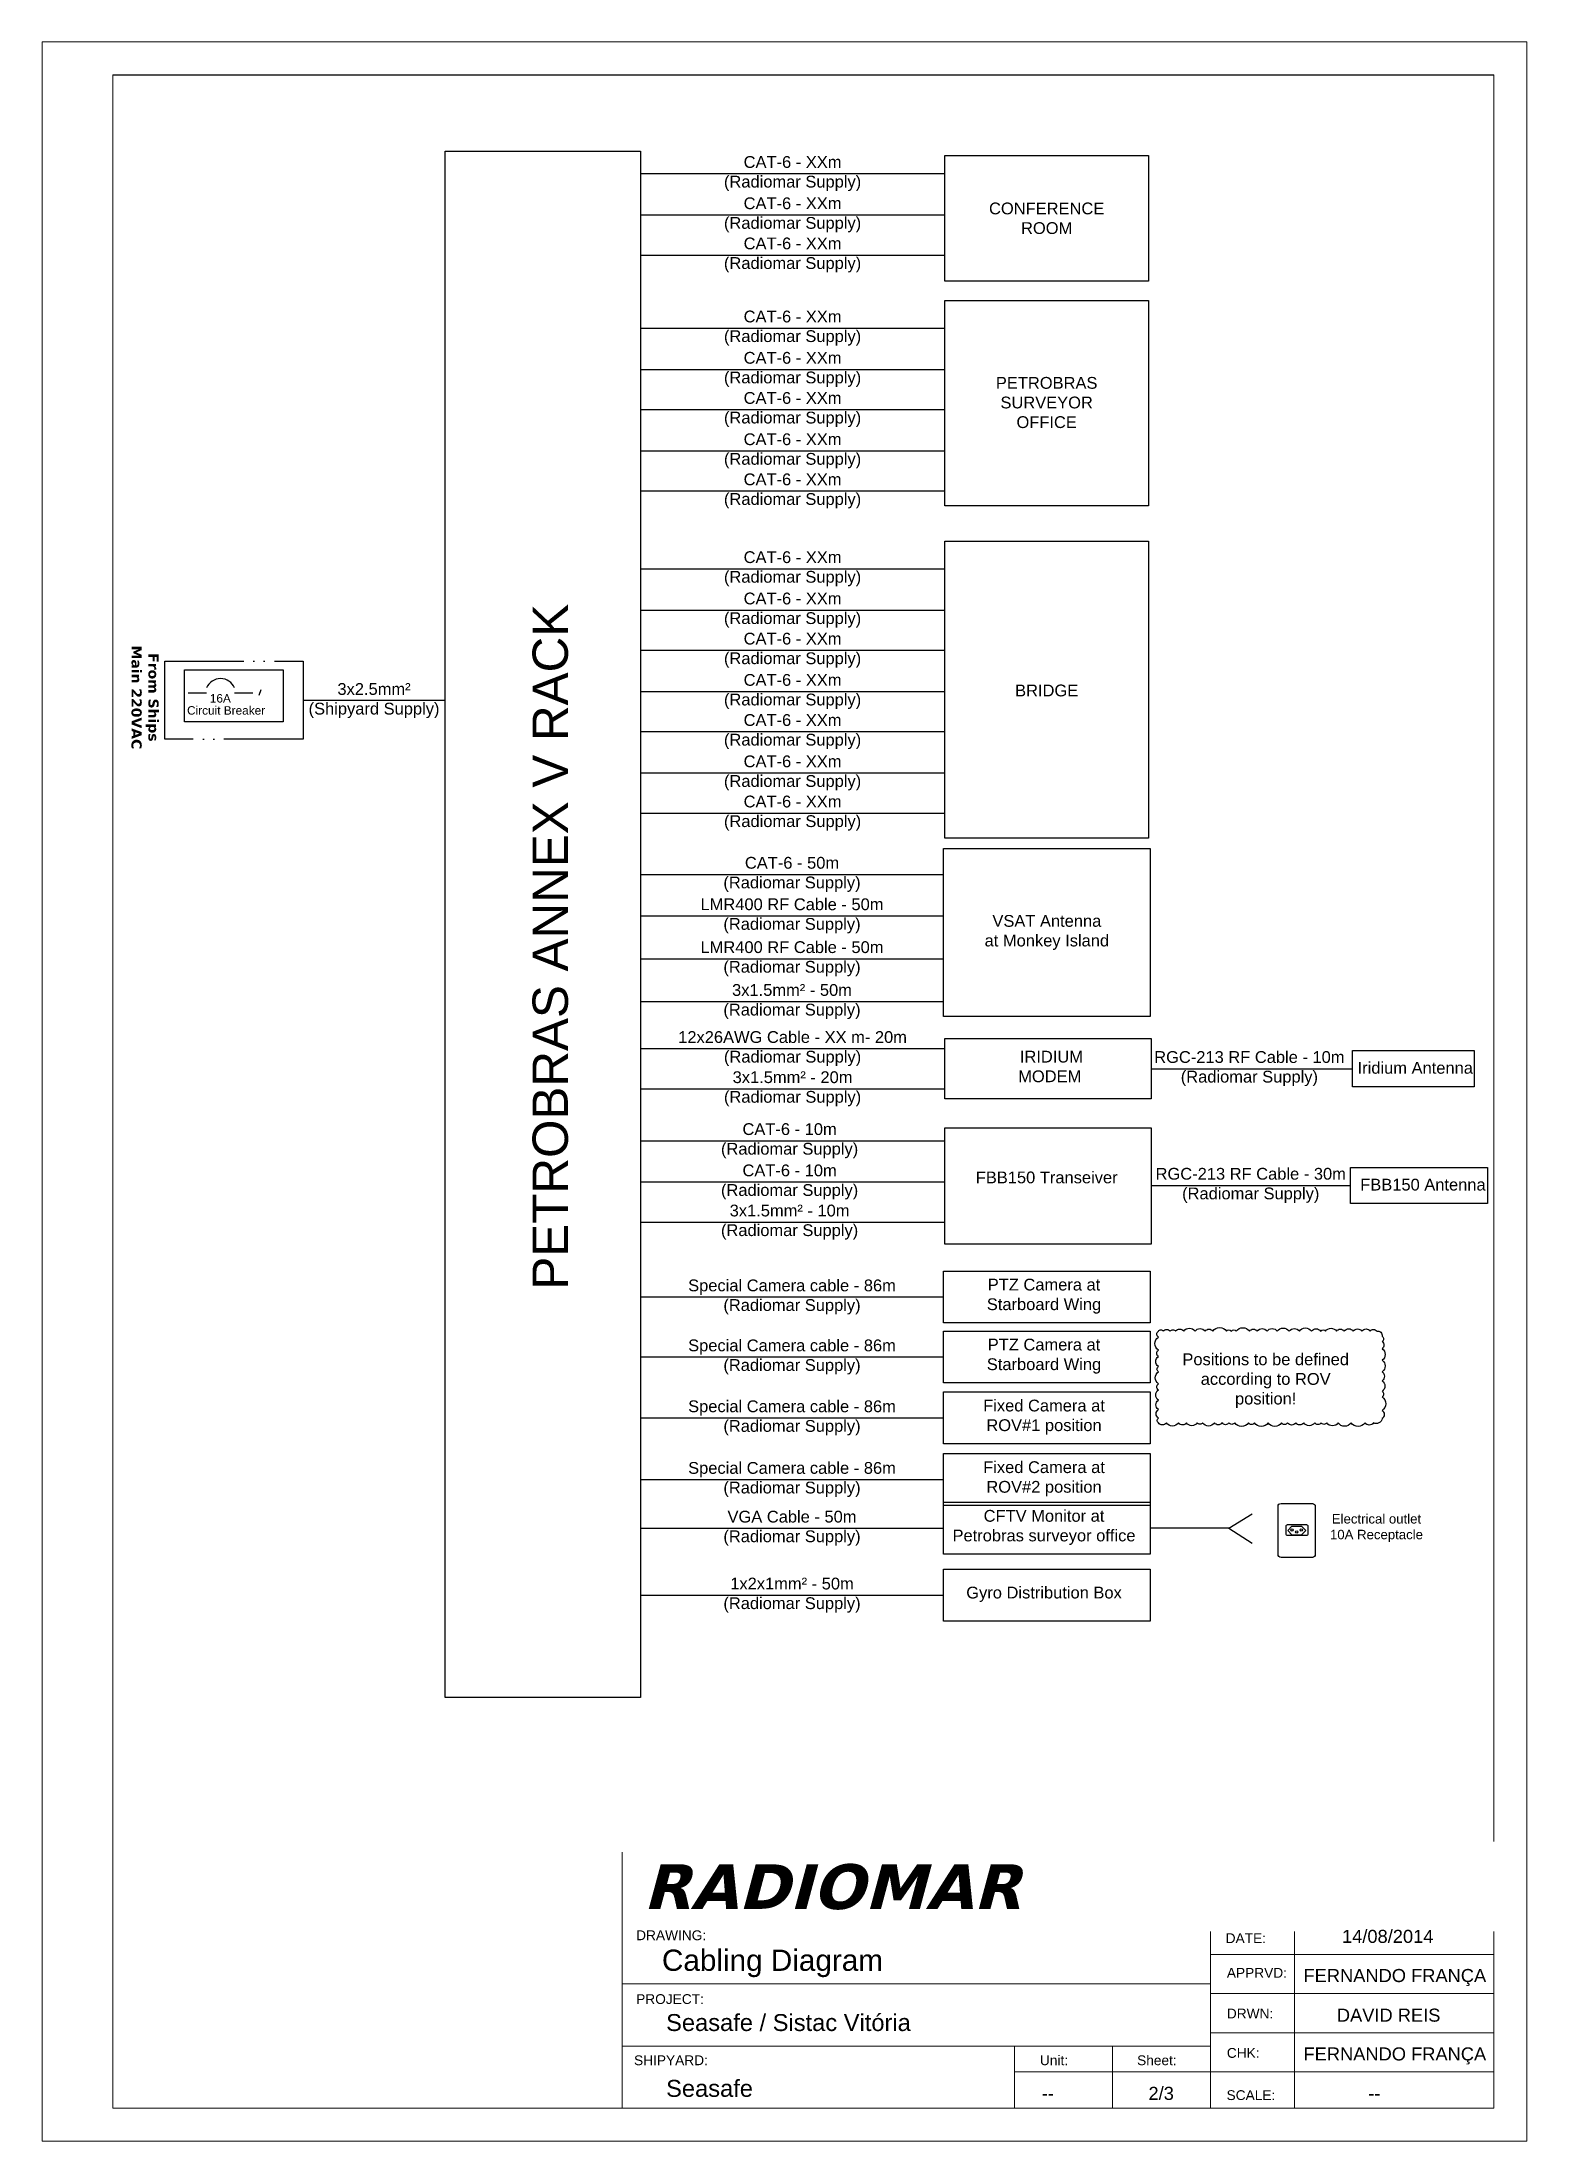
# Model space of a CAD drawing. Header units: millimetres. Extents: x -105 to 2387, y -84 to 559.
# Drawn here: x 1310.2 to 1625.2, y -6.4 to 439.1 of the extents above; entities that cross this region are included whole.
import ezdxf

# ---------------------------------------------------------------- set-up
doc = ezdxf.new("R2010")
doc.units = ezdxf.units.MM
doc.header["$LTSCALE"] = 0.7
doc.linetypes.add('ACAD_ISO05W100', pattern=[33, 24, -3, 0, -3, 0, -3])
for name, color, linetype in [('blocos', 4, 'Continuous'), ('CabosEstaleiro', 1, 'Continuous'), ('cabosRadiomar', 3, 'Continuous')]:
    doc.layers.add(name, color=color, linetype=linetype)
doc.styles.get("Standard").update_dxf_attribs({"font": 'arial.ttf'})

msp = doc.modelspace()

# ---------------------------------------------------------------- texts
at = {"lineweight": 9, "ltscale": 60}
for s, height, p in [('DATE:', 2.081, (1561.3, 35.57)), ('Cabling Diagram ', 4.5083, (1441.72, 29.68)), ('APPRVD:', 2.081, (1561.55, 28.22)), ('FERNANDO FRANÇA', 2.7744, (1577.81, 27.3)), ('PROJECT:', 2.081, (1436.25, 22.65)), ('Seasafe / Sistac Vitória', 3.5943, (1442.61, 16.91)), ('DRWN:', 2.081, (1561.55, 19.58)), ('DAVID REIS', 2.774, (1584.89, 18.89)), ('FERNANDO FRANÇA', 2.7744, (1577.81, 10.66)), ('SHIPYARD:', 2.081, (1435.8, 9.66)), ('Unit:', 2.081, (1521.9, 9.66)), ('Sheet:', 2.081, (1542.51, 9.66)), ('CHK:', 2.081, (1561.55, 11.22)), ('Seasafe', 3.594, (1442.61, 2.94)), ('--', 2.774, (1522.29, 2.29)), ('SCALE:', 2.081, (1561.49, 2.26)), ('--', 2.774, (1591.55, 2.29))]:
    msp.add_text(s, height=height, dxfattribs=at).set_placement(p)
at = {"color": 1, "lineweight": 9, "ltscale": 60}
msp.add_text('2/3', height=2.774, dxfattribs=at).set_placement((1544.93, 2.29))
at = {"char_height": 2.5, "attachment_point": 5}
for s, width, insert in [('CAT-6 - XXm \\P(Radiomar Supply)', 36.6277, (1469.43, 411.13)), ('CAT-6 - XXm \\P(Radiomar Supply)', 36.6277, (1469.43, 402.37)), ('CAT-6 - XXm \\P(Radiomar Supply)', 36.6277, (1469.43, 393.85)), ('CAT-6 - XXm \\P(Radiomar Supply)', 36.6277, (1469.43, 378.34)), ('CAT-6 - XXm \\P(Radiomar Supply)', 36.6277, (1469.43, 369.57)), ('CAT-6 - XXm \\P(Radiomar Supply)', 36.6277, (1469.43, 361.05)), ('CAT-6 - XXm \\P(Radiomar Supply)', 36.6277, (1469.43, 352.29)), ('CAT-6 - XXm \\P(Radiomar Supply)', 36.6277, (1469.43, 343.77)), ('CAT-6 - XXm \\P(Radiomar Supply)', 36.6277, (1469.43, 327.26)), ('CAT-6 - XXm \\P(Radiomar Supply)', 36.6277, (1469.43, 318.49)), ('CAT-6 - XXm \\P(Radiomar Supply)', 36.6277, (1469.43, 309.97)), ('CAT-6 - XXm \\P(Radiomar Supply)', 36.6277, (1469.43, 301.21)), ('CAT-6 - XXm \\P(Radiomar Supply)', 36.6277, (1469.43, 292.69)), ('CAT-6 - XXm \\P(Radiomar Supply)', 36.6277, (1469.43, 283.92)), ('CAT-6 - XXm \\P(Radiomar Supply)', 36.6277, (1469.43, 275.4)), ('12x26AWG Cable - XX m- 20m \\P(Radiomar Supply)', 61.2906, (1469.43, 225.41)), ('RGC-213 RF Cable - 10m\\P(Radiomar Supply)', 49.2005, (1566.33, 221.17)), ('3x1.5mm² - 20m\\P(Radiomar Supply)', 49.2005, (1469.43, 216.89)), ('CAT-6 - 10m \\P(Radiomar Supply)', 36.6277, (1468.8, 205.87)), ('CAT-6 - 10m \\P(Radiomar Supply)', 36.6277, (1468.8, 197.11)), ('RGC-213 RF Cable - 30m\\P(Radiomar Supply)', 49.2005, (1566.62, 196.39)), ('3x1.5mm² - 10m\\P(Radiomar Supply)', 49.2005, (1468.8, 188.59)), ('Special Camera cable - 86m\\P(Radiomar Supply)', 49.2005, (1469.31, 172.7)), ('Special Camera cable - 86m\\P(Radiomar Supply)', 49.2005, (1469.31, 159.97)), ('Special Camera cable - 86m\\P(Radiomar Supply)', 49.2005, (1469.31, 147.04)), ('Special Camera cable - 86m\\P(Radiomar Supply)', 49.2005, (1469.31, 133.96)), ('VGA Cable - 50m\\P(Radiomar Supply)', 49.2005, (1469.31, 123.62))]:
    msp.add_mtext_dynamic_manual_height_columns(s, width=width, gutter_width=12.5, heights=[0], dxfattribs=dict(at, insert=insert))
at = {"layer": 'blocos', "char_height": 2.5}
for s, width, heights, insert, attachment_point in [('CONFERENCE ROOM', 29.847, [0], (1523.33, 401.63), 5), ('PETROBRAS SURVEYOR OFFICE', 29.847, [0], (1523.33, 362.53), 5), ('BRIDGE', 29.847, [0], (1523.33, 301.41), 5), ('VSAT Antenna \\Pat Monkey Island', 36.6277, [0], (1523.37, 250.06), 5), ('\\pi0.30794; IRIDIUM \\P\\pi0.92271;MODEM', 14.7087, [0], (1516.37, 224.96), 1), ('Iridium Antenna', 29.847, [3.45], (1589.29, 222.59), 1), (' FBB150 Transeiver', 29.847, [0], (1522.85, 198.06), 5), (' FBB150 Antenna', 29.847, [3.45], (1588.88, 197.8), 1), ('PTZ Camera at Starboard Wing', 36.6277, [0], (1522.77, 172.87), 5), ('PTZ Camera at Starboard Wing', 36.6277, [0], (1522.77, 160.14), 5), ('Positions to be defined according to ROV position!', 36.6277, [0], (1569.79, 154.93), 5), ('Fixed Camera at ROV#1 position', 36.6277, [0], (1522.77, 147.2), 5), ('Fixed Camera at ROV#2 position', 36.6277, [0], (1522.77, 134.12), 5), ('CFTV Monitor at Petrobras surveyor office', 40.8095, [0], (1522.77, 123.79), 5)]:
    msp.add_mtext_dynamic_manual_height_columns(s, width=width, gutter_width=12.5, heights=heights, dxfattribs=dict(at, insert=insert, attachment_point=attachment_point))
at = {"layer": 'blocos', "insert": (1418.08, 247.04), "char_height": 7.5, "attachment_point": 5, "rotation": 90}
msp.add_mtext_dynamic_manual_height_columns('PETROBRAS ANNEX V RACK', width=165.9764, gutter_width=12.5, heights=[0], dxfattribs=at)
at = {"layer": 'CabosEstaleiro'}
for s, height, p in [('16A', 1.793, (1345.82, 298.86)), ('Circuit Breaker', 1.7928, (1340.99, 296.3))]:
    msp.add_text(s, height=height, dxfattribs=at).set_placement(p)
at = {"layer": 'CabosEstaleiro', "insert": (1332.06, 299.96), "char_height": 2.1577, "width": 24.5437, "attachment_point": 5, "rotation": 270}
msp.add_mtext('{\\fVerdana|b1|i0|c0|p34;From Ships Main 220VAC}', dxfattribs=at)
at = {"layer": 'CabosEstaleiro', "attachment_point": 5}
for s, width, insert, char_height in [('3x2.5mm²\\P(Shipyard Supply)', 49.2005, (1380.65, 299.28), 2.5), ('Electrical outlet \\P10A Receptacle', 49.2005, (1593.29, 123.65), 2), ('Gyro Distribution Box', 40.8095, (1522.77, 109.59), 2.5)]:
    msp.add_mtext_dynamic_manual_height_columns(s, width=width, gutter_width=12.5, heights=[0], dxfattribs=dict(at, insert=insert, char_height=char_height))
at = {"layer": 'cabosRadiomar', "char_height": 2.5, "attachment_point": 5}
for s, width, insert in [('CAT-6 - 50m \\P(Radiomar Supply)', 36.6277, (1469.31, 262.39)), ('LMR400 RF Cable - 50m \\P(Radiomar Supply)', 50.4698, (1469.31, 253.59)), ('LMR400 RF Cable - 50m \\P(Radiomar Supply)', 50.4698, (1469.31, 244.49)), ('3x1.5mm² - 50m \\P(Radiomar Supply)', 36.6277, (1469.31, 235.4)), ('1x2x1mm² - 50m\\P(Radiomar Supply)', 49.2005, (1469.31, 109.42))]:
    msp.add_mtext_dynamic_manual_height_columns(s, width=width, gutter_width=12.5, heights=[0], dxfattribs=dict(at, insert=insert))

# ---------------------------------------------------------------- linework, layer by layer
at = {"linetype": 'Continuous', "lineweight": 9}
for p, q in [((1325.22, 0.56), (1325.22, 432.06)), ((1618.22, 432.06), (1618.22, 0.56)), ((1618.22, 0.56), (1618.22, 10.11)), ((1618.22, 0.56), (1325.22, 0.56)), ((1565.65, 0.56), (1618.22, 0.56))]:
    msp.add_line(p, q, dxfattribs=at)
for p, q in [((1325.22, 432.06), (1618.22, 432.06)), ((1437.15, 411.13), (1501.72, 411.13)), ((1437.15, 402.37), (1501.72, 402.37)), ((1437.15, 393.85), (1501.72, 393.85)), ((1437.15, 378.34), (1501.72, 378.34)), ((1437.15, 369.57), (1501.72, 369.57)), ((1437.15, 361.05), (1501.72, 361.05)), ((1437.15, 352.29), (1501.72, 352.29)), ((1437.15, 343.77), (1501.72, 343.77)), ((1437.15, 327.26), (1501.72, 327.26)), ((1437.15, 318.49), (1501.72, 318.49)), ((1437.15, 309.97), (1501.72, 309.97)), ((1437.15, 301.21), (1501.72, 301.21)), ((1437.15, 292.69), (1501.72, 292.69)), ((1437.15, 283.92), (1501.72, 283.92)), ((1437.15, 275.4), (1501.72, 275.4)), ((1437.15, 225.41), (1501.72, 225.41)), ((1545.53, 221.15), (1588.23, 221.15)), ((1437.15, 216.89), (1501.72, 216.89)), ((1437.15, 205.87), (1501.72, 205.87)), ((1437.15, 197.11), (1501.72, 197.11)), ((1545.53, 196.37), (1587.78, 196.37)), ((1437.15, 188.59), (1501.72, 188.59)), ((1437.15, 172.7), (1501.46, 172.7)), ((1437.15, 159.97), (1501.46, 159.97)), ((1437.15, 147.04), (1501.46, 147.04)), ((1437.15, 133.96), (1501.46, 133.96)), ((1437.15, 123.62), (1501.46, 123.62))]:
    msp.add_line(p, q)
at = {"lineweight": 9, "ltscale": 60}
for p, q in [((1618.22, 54.85), (1433.25, 54.85)), ((1618.22, 40.15), (1433.25, 40.15)), ((1558.1, 0.56), (1558.1, 40.15)), ((1575.9, 0.56), (1575.9, 40.15)), ((1618.22, 33.18), (1558.1, 33.18)), ((1618.22, 24.86), (1558.1, 24.86)), ((1537.29, 0.56), (1537.29, 13.73)), ((1618.22, 16.53), (1558.1, 16.53)), ((1618.22, 8.24), (1537.29, 8.24))]:
    msp.add_line(p, q, dxfattribs=at)
at = {"lineweight": 9}
for p, q in [((1433.25, 26.89), (1558.1, 26.89)), ((1433.25, 26.89), (1433.25, 13.73)), ((1433.25, 13.73), (1558.1, 13.73)), ((1433.25, 13.73), (1433.25, 0.56)), ((1516.48, 8.24), (1516.48, 13.73)), ((1516.48, 13.73), (1516.48, 0.56)), ((1537.29, 8.24), (1516.48, 8.24))]:
    msp.add_line(p, q, dxfattribs=at)
at = {"linetype": 'Continuous', "lineweight": 9}
msp.add_lwpolyline([(1310.22, 439.06), (1625.22, 439.06), (1625.22, -6.44), (1310.22, -6.44)], close=True, dxfattribs=at)
at = {"layer": 'blocos'}
for points in [[(1395.74, 415.9), (1437.15, 415.9), (1437.15, 87.73), (1395.74, 87.73)], [(1501.72, 414.98), (1544.94, 414.98), (1544.94, 388.27), (1501.72, 388.27)], [(1501.72, 384.23), (1544.94, 384.23), (1544.94, 340.59), (1501.72, 340.59)], [(1501.72, 333.15), (1544.94, 333.15), (1544.94, 270.11), (1501.72, 270.11)], [(1501.46, 267.89), (1545.27, 267.89), (1545.27, 232.24), (1501.46, 232.24)], [(1501.72, 227.54), (1545.53, 227.54), (1545.53, 214.77), (1501.72, 214.77)], [(1588.23, 225), (1613.99, 225), (1613.99, 217.31), (1588.23, 217.31)], [(1501.72, 208.6), (1545.53, 208.6), (1545.53, 183.91), (1501.72, 183.91)], [(1587.78, 200.21), (1616.83, 200.21), (1616.83, 192.52), (1587.78, 192.52)], [(1501.46, 178.2), (1545.27, 178.2), (1545.27, 167.2), (1501.46, 167.2)], [(1501.46, 165.47), (1545.27, 165.47), (1545.27, 154.47), (1501.46, 154.47)], [(1501.46, 152.54), (1545.27, 152.54), (1545.27, 141.54), (1501.46, 141.54)], [(1501.46, 139.46), (1545.27, 139.46), (1545.27, 128.46), (1501.46, 128.46)], [(1501.46, 129.12), (1545.27, 129.12), (1545.27, 118.12), (1501.46, 118.12)]]:
    msp.add_lwpolyline(points, close=True, dxfattribs=at)
msp.add_lwpolyline([(1547.02, 165.45, -0.520567), (1548.06, 165.45, -0.520567), (1549.53, 165.45, -0.520567), (1550.67, 165.45, -0.520567), (1552.41, 165.45, -0.520567), (1554.81, 165.45, -0.520567), (1556.93, 165.45, -0.520567), (1558.56, 165.45, -0.520567), (1561.5, 165.45, -0.520567), (1562.51, 165.45, -0.520567), (1563.52, 165.45, -0.520567), (1566.35, 165.45, -0.520567), (1567.99, 165.45, -0.520567), (1570.08, 165.45, -0.520567), (1572.24, 165.45, -0.520567), (1574.76, 165.45, -0.520567), (1576.93, 165.45, -0.520567), (1579.51, 165.45, -0.520567), (1581.45, 165.45, -0.520567), (1582.46, 165.45, -0.520567), (1584.83, 165.45, -0.520567), (1586.43, 165.45, -0.520567), (1588.37, 165.45, -0.520567), (1590.19, 165.45, -0.520567), (1591.95, 165.45, -0.520567), (1593.35, 165.45, -0.520567), (1594.49, 164.36, -0.520567), (1594.49, 163.23, -0.520567), (1594.49, 161.73, -0.520567), (1594.49, 159.28, -0.520567), (1594.49, 156.83, -0.520567), (1594.49, 154.94, -0.520567), (1594.49, 152.67, -0.520567), (1594.49, 151.5, -0.520567), (1594.49, 148.61, -0.520567), (1594.49, 146.91, -0.520567), (1592.67, 145.98, -0.520567), (1590.86, 145.98, -0.520567), (1587.9, 145.98, -0.520567), (1585.17, 145.98, -0.520567), (1582.74, 145.98, -0.520567), (1581.54, 145.98, -0.520567), (1580.19, 145.98, -0.520567), (1577.85, 145.98, -0.520567), (1576.16, 145.98, -0.520567), (1574.43, 145.98, -0.520567), (1573.15, 145.98, -0.520567), (1570.32, 145.98, -0.520567), (1567.4, 145.98, -0.520567), (1566.13, 145.98, -0.520567), (1563.21, 145.98, -0.520567), (1561.99, 145.98, -0.520567), (1560.52, 145.98, -0.520567), (1558.93, 145.98, -0.520567), (1556.39, 145.98, -0.520567), (1555.29, 145.98, -0.520567), (1552.99, 145.98, -0.520567), (1551.3, 145.98, -0.520567), (1548.72, 145.98, -0.520567), (1547.02, 145.98, -0.520567), (1547.02, 147, -0.520567), (1547.02, 148.81, -0.520567), (1547.02, 150.81, -0.520567), (1547.02, 152.96, -0.520567), (1547.02, 154.27, -0.520567), (1547.02, 156.84, -0.520567), (1547.02, 157.94, -0.520567), (1547.02, 160.08, -0.520567), (1547.02, 161.44, -0.520567), (1547.02, 164.19, -0.520567)], format="xyb", close=True, dxfattribs=at)
at = {"layer": 'CabosEstaleiro'}
for p, q in [((1341.21, 300.96), (1345.13, 300.96)), ((1351.08, 300.96), (1354.96, 300.96)), ((1356.62, 301.56), (1356.24, 300.33)), ((1365.59, 299.37), (1395.74, 299.37)), ((1561.98, 123.62), (1566.95, 126.71)), ((1561.98, 123.62), (1545.27, 123.62)), ((1561.98, 123.62), (1566.91, 120.44)), ((1574.48, 123.15), (1575.34, 124.07)), ((1574.48, 123.15), (1575.34, 122.24)), ((1575.34, 124.07), (1577.4, 124.07)), ((1575.34, 122.24), (1577.4, 122.24)), ((1577.4, 124.07), (1578.33, 123.15)), ((1577.4, 122.24), (1578.33, 123.15))]:
    msp.add_line(p, q, dxfattribs=at)
at = {"layer": 'CabosEstaleiro', "linetype": 'ACAD_ISO05W100'}
msp.add_lwpolyline([(1365.59, 307.65), (1365.59, 291.09), (1336.24, 291.09), (1336.24, 307.65)], close=True, dxfattribs=at)
at = {"layer": 'CabosEstaleiro'}
for points in [[(1361.35, 305.81), (1361.35, 294.79), (1340.47, 294.79), (1340.47, 305.81)], [(1501.46, 114.92), (1545.27, 114.92), (1545.27, 103.92), (1501.46, 103.92)]]:
    msp.add_lwpolyline(points, close=True, dxfattribs=at)
for points in [[(1573.05, 128.88), (1579.69, 128.88, -0.414214), (1580.31, 128.25), (1580.31, 118.06, -0.414214), (1579.69, 117.43), (1573.05, 117.43, -0.414214), (1572.42, 118.06), (1572.42, 128.25, -0.414214)], [(1574.44, 124.4), (1578.43, 124.4, -0.414214), (1578.74, 124.08), (1578.74, 122.38, -0.414214), (1578.43, 122.06), (1574.44, 122.06, -0.414214), (1574.12, 122.38), (1574.12, 124.08, -0.414214)]]:
    msp.add_lwpolyline(points, format="xyb", close=True, dxfattribs=at)
for centre in [(1575.39, 123.26), (1576.37, 122.83), (1577.35, 123.26)]:
    msp.add_circle(centre, 0.241, dxfattribs=at)
msp.add_arc((1348.1, 300.7), 3.24, 23.3574, 156.6426, dxfattribs=at)
at = {"layer": 'cabosRadiomar'}
for p, q in [((1437.15, 262.39), (1501.46, 262.39)), ((1437.15, 253.59), (1501.46, 253.59)), ((1437.15, 244.49), (1501.46, 244.49)), ((1437.15, 235.4), (1501.46, 235.4)), ((1437.15, 109.42), (1501.46, 109.42))]:
    msp.add_line(p, q, dxfattribs=at)

msp.set_redraw_order([(e.dxf.handle, doc.entitydb.next_handle()) for e in msp.query("TEXT MTEXT ATTDEF DIMENSION ARC_DIMENSION")])  # texts and dimensions are drawn at this point

# ---------------------------------------------------------------- next in the draw order: texts
at = {"lineweight": 9, "insert": (1433.18, 47.47), "char_height": 9.5143, "width": 184.9707, "attachment_point": 4, "bg_fill": 2}
msp.add_mtext('{\\fVerdana|b1|i1|c0|p34; RADIOMAR}', dxfattribs=at)

# ---------------------------------------------------------------- next in the draw order: linework, layer by layer
at = {"lineweight": 9, "ltscale": 60}
msp.add_line((1433.25, 0.56), (1433.25, 54.85), dxfattribs=at)

# ---------------------------------------------------------------- next in the draw order: texts
for s, height, p in [('DRAWING:', 2.081, (1436.25, 36.19)), ('14/08/2014', 2.774, (1585.98, 35.61))]:
    msp.add_text(s, height=height, dxfattribs=at).set_placement(p)

doc.saveas('drawing.dxf')
